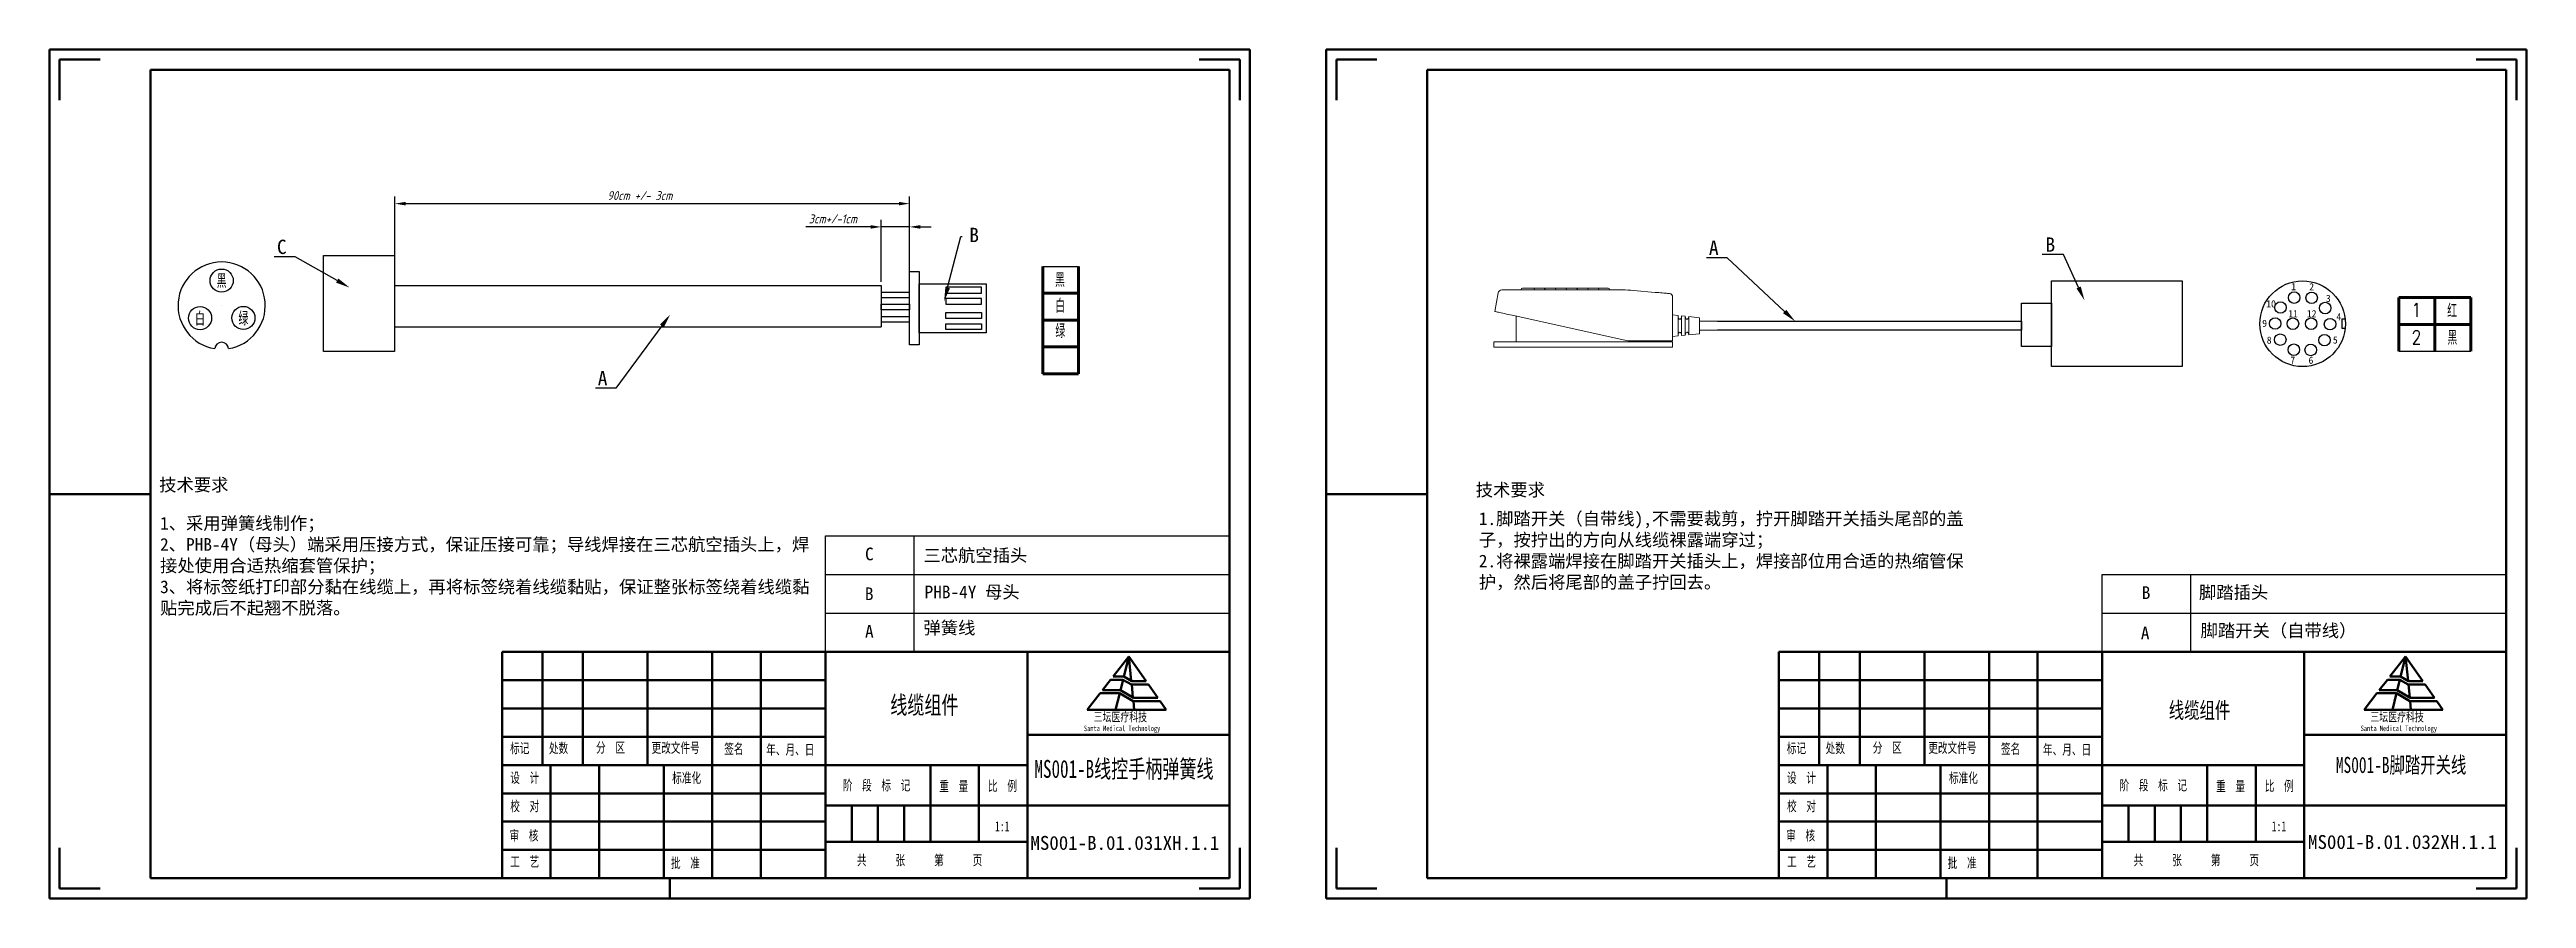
# Model space of a CAD drawing. Header units: millimetres. Extents: x 15931 to 18096, y 1463 to 3040.
# Drawn here: x 15933 to 16626, y 1463 to 1700 of the extents above; entities that cross this region are included whole.
import ezdxf
from ezdxf import colors
from ezdxf.entities.mleader import LeaderData, LeaderLine
from ezdxf.enums import TextEntityAlignment as Align
from ezdxf.math import Vec2, Vec3

# ---------------------------------------------------------------- set-up
doc = ezdxf.new("R2010")
doc.units = ezdxf.units.MM
doc.layers.add('dim', color=82, linetype='Continuous', lineweight=9)
doc.layers.add('总内框线', color=7, linetype='Continuous', lineweight=50)
doc.styles.add('GB', font='gbeitc.shx', dxfattribs={"bigfont": 'gbcbig.shx'})
doc.styles.add('SLDTEXTSTYLE1', font='TXT', dxfattribs={"width": 0.7})
doc.styles.get("Standard").update_dxf_attribs({"font": 'simfang.ttf'})
doc.styles.add('TXT08', font='txt.shx', dxfattribs={"width": 0.8, "bigfont": 'gbcbig.shx'})
doc.styles.add('宋体', font='')
doc.styles.get('宋体').set_extended_font_data('SimSun')
doc.dimstyles.new('GB', dxfattribs={"dimtxt": 2.5, "dimasz": 3, "dimexe": 2, "dimexo": 1, "dimgap": 1, "dimtad": 1, "dimtoh": 1, "dimdsep": 46, "dimtxsty": 'GB', "dimcen": 2.5, "dimclrd": 1, "dimclre": 3, "dimclrt": 6, "dimadec": 0, "dimazin": 0, "dimtfac": 1, "dimtmove": 0, "dimatfit": 3, "dimfxl": 4, "dimarcsym": 0})

msp = doc.modelspace()

# ---------------------------------------------------------------- texts
at = {"layer": 'dim', "color": 6, "style": 'TXT08', "width": 0.8}
for s, p in [('黑', (15981.396, 1635.457)), ('黑', (16215.905, 1635.729)), ('白', (16215.969, 1628.57)), ('1', (16595.266, 1627.204)), ('红', (16605.299, 1627.204)), ('白', (15975.345, 1624.958)), ('绿', (15987.475, 1625.004)), ('绿', (16215.992, 1621.526)), ('2', (16595.334, 1619.569)), ('黑', (16605.366, 1619.569))]:
    msp.add_text(s, height=3.853, dxfattribs=at).set_placement(p, align=Align.MIDDLE)
at = {"layer": 'dim', "color": 6, "style": '宋体'}
for s, p in [('10', (16554.652, 1628.933)), ('1', (16560.966, 1633.757)), ('2', (16566.003, 1633.723)), ('3', (16570.67, 1630.468)), ('9', (16552.85, 1623.484)), ('11', (16560.816, 1626.199)), ('12', (16566.018, 1626.199)), ('4', (16573.608, 1625.362)), ('8', (16554.118, 1618.791)), ('5', (16572.62, 1618.838)), ('7', (16560.74, 1613.207)), ('6', (16565.811, 1613.161))]:
    msp.add_text(s, height=2, dxfattribs=at).set_placement(p, align=Align.MIDDLE)
at = {"layer": '总内框线', "color": 6, "attachment_point": 1}
for s, insert, char_height, width, style in [('{\\fSimSun|b0|i0|c134|p2;技术要求}', (15963.911, 1580.117), 3.55114, 132.12967, 'GB'), ('{\\fSimSun|b0|i0|c134|p2;技术要求}', (16332.182, 1578.72), 3.55114, 132.12967, 'GB'), ('{\\fSimSun|b0|i0|c134|p54;1、采用弹簧线制作；\\P2、PHB-4Y（母头）端采用压接方式，保证压接可靠；导线焊接在三芯航空插头上，焊接处使用合适热缩套管保护；\\P3、将标签纸打印部分黏在线缆上，再将标签绕着线缆黏贴，保证整张标签绕着线缆黏贴完成后不起翘不脱落。}', (15964.173, 1569.37), 3.55114, 183.38386, 'GB'), ('{\\fSimSun|b0|i0|c134|p2;1.脚踏开关（自带线),不需要裁剪，拧开脚踏开关插头尾部的盖子，按拧出的方向从线缆裸露端穿过；\\P2.将裸露端焊接在脚踏开关插头上，焊接部位用合适的热缩管保护，然后将尾部的盖子拧回去。}', (16333.052, 1570.658), 3.55114, 139.61918, 'GB'), ('{\\fSimSun|b0|i0|c134|p2;C}', (16161.359, 1560.79), 3.55114, 8.0267, 'GB'), ('{\\fSimSun|b0|i0|c134|p54;三芯航空插头}', (16177.692, 1560.393), 3.55114, 64.27187, 'GB'), ('{\\fSimSun|b0|i0|c134|p2;B}', (16161.321, 1549.649), 3.55114, 8.0267, 'GB'), ('{\\fSimSun|b0|i0|c134|p54;PHB-4Y 母头}', (16178.014, 1550.167), 3.55114, 66.09684, 'GB'), ('{\\fSimSun|b0|i0|c134|p2;B}', (16518.488, 1549.962), 3.55114, 8.0267, 'GB'), ('{\\fSimSun|b0|i0|c134|p2;脚踏插头}', (16534.489, 1550.054), 3.55114, 74.32175, 'GB'), ('{\\fSimSun|b0|i0|c134|p2;A}', (16161.359, 1539.135), 3.55114, 8.0267, 'GB'), ('{\\fSimSun|b0|i0|c134|p54;弹簧线}', (16177.692, 1540.139), 3.55114, 64.27187, 'GB'), ('{\\fSimSun|b0|i0|c134|p2;A}', (16518.229, 1538.661), 3.55114, 8.0267, 'GB'), ('{\\fSimSun|b0|i0|c134|p2;脚踏开关（自带线）}', (16534.935, 1539.364), 3.55114, 86.5316, 'GB'), ('{\\fSimSun|b0|i0|c134|p2;线缆组件}', (16168.42, 1519.287), 5, 94.62992, 'SLDTEXTSTYLE1'), ('{\\fSimSun|b0|i0|c134|p2;线缆组件}', (16526.044, 1517.565), 4.5, 94.62992, 'SLDTEXTSTYLE1'), ('{\\fSimSun|b0|i0|c134|p2;标记}', (16062.059, 1506.136), 2.82588, 105.14436, 'SLDTEXTSTYLE1'), ('{\\fSimSun|b0|i0|c134|p2;处数}', (16072.934, 1506.153), 2.82588, 105.14436, 'SLDTEXTSTYLE1'), ('{\\fSimSun|b0|i0|c134|p2;分\u3000区}', (16086.115, 1506.293), 2.82588, 105.14436, 'SLDTEXTSTYLE1'), ('{\\fSimSun|b0|i0|c134|p2;更改文件号}', (16101.64, 1506.231), 2.82588, 105.14436, 'SLDTEXTSTYLE1'), ('{\\fSimSun|b0|i0|c134|p2;签名}', (16121.969, 1505.939), 2.82588, 105.14436, 'SLDTEXTSTYLE1'), ('{\\fSimSun|b0|i0|c134|p2;年、月、日}', (16133.718, 1505.72), 2.82588, 105.14436, 'SLDTEXTSTYLE1'), ('{\\fSimSun|b0|i0|c134|p2;标记}', (16419.187, 1506.136), 2.82588, 105.14436, 'SLDTEXTSTYLE1'), ('{\\fSimSun|b0|i0|c134|p2;处数}', (16430.063, 1506.153), 2.82588, 105.14436, 'SLDTEXTSTYLE1'), ('{\\fSimSun|b0|i0|c134|p2;分\u3000区}', (16443.244, 1506.293), 2.82588, 105.14436, 'SLDTEXTSTYLE1'), ('{\\fSimSun|b0|i0|c134|p2;更改文件号}', (16458.769, 1506.231), 2.82588, 105.14436, 'SLDTEXTSTYLE1'), ('{\\fSimSun|b0|i0|c134|p2;签名}', (16479.097, 1505.939), 2.82588, 105.14436, 'SLDTEXTSTYLE1'), ('{\\fSimSun|b0|i0|c134|p2;年、月、日}', (16490.847, 1505.72), 2.82588, 105.14436, 'SLDTEXTSTYLE1'), ('{\\fSimSun|b0|i0|c134|p2;设\u3000计}', (16062.126, 1497.839), 2.82588, 105.14436, 'SLDTEXTSTYLE1'), ('{\\fSimSun|b0|i0|c134|p2;标准化}', (16107.424, 1497.822), 2.82588, 105.14436, 'SLDTEXTSTYLE1'), ('{\\fSimSun|b0|i0|c134|p54;MS001-B线控手柄弹簧线}', (16208.768, 1501.41), 5, 94.62992, 'SLDTEXTSTYLE1'), ('{\\fSimSun|b0|i0|c134|p2;设\u3000计}', (16419.255, 1497.839), 2.82588, 105.14436, 'SLDTEXTSTYLE1'), ('{\\fSimSun|b0|i0|c134|p2;标准化}', (16464.552, 1497.822), 2.82588, 105.14436, 'SLDTEXTSTYLE1'), ('{\\fSimSun|b0|i0|c134|p2;MS001-B脚踏开关线}', (16572.788, 1502.273), 4.5, 94.62992, 'SLDTEXTSTYLE1'), ('{\\fSimSun|b0|i0|c134|p2;校  对}', (16062.126, 1489.926), 2.82588, 105.14436, 'SLDTEXTSTYLE1'), ('{\\fSimSun|b0|i0|c134|p2;阶\u3000段\u3000标\u3000记}', (16155.142, 1495.75), 2.82588, 105.14436, 'SLDTEXTSTYLE1'), ('{\\fSimSun|b0|i0|c134|p2;重\u3000量}', (16182.138, 1495.492), 2.82588, 105.14436, 'SLDTEXTSTYLE1'), ('{\\fSimSun|b0|i0|c134|p2;比\u3000例}', (16195.761, 1495.571), 2.82588, 105.14436, 'SLDTEXTSTYLE1'), ('{\\fSimSun|b0|i0|c134|p2;校  对}', (16419.255, 1489.926), 2.82588, 105.14436, 'SLDTEXTSTYLE1'), ('{\\fSimSun|b0|i0|c134|p2;阶\u3000段\u3000标\u3000记}', (16512.271, 1495.75), 2.82588, 105.14436, 'SLDTEXTSTYLE1'), ('{\\fSimSun|b0|i0|c134|p2;重\u3000量}', (16539.267, 1495.492), 2.82588, 105.14436, 'SLDTEXTSTYLE1'), ('{\\fSimSun|b0|i0|c134|p2;比\u3000例}', (16552.89, 1495.571), 2.82588, 105.14436, 'SLDTEXTSTYLE1'), ('{\\fSimSun|b0|i0|c134|p2;1:1}', (16197.723, 1484.267), 2.82588, 105.14436, 'SLDTEXTSTYLE1'), ('{\\fSimSun|b0|i0|c134|p2;1:1}', (16554.852, 1484.267), 2.82588, 105.14436, 'SLDTEXTSTYLE1'), ('{\\fSimSun|b0|i0|c134|p2;审\u3000核}', (16061.896, 1481.71), 2.82588, 105.14436, 'SLDTEXTSTYLE1'), ('{\\fSimSun|b0|i0|c134|p54;\\W1;MS001-B.01.031XH.1.1}', (16207.629, 1480.155), 3.88422, 60.21792, 'SLDTEXTSTYLE1'), ('{\\fSimSun|b0|i0|c134|p2;审\u3000核}', (16419.024, 1481.71), 2.82588, 105.14436, 'SLDTEXTSTYLE1'), ('{\\fSimSun|b0|i0|c134|p54;\\W1;MS001-B.01.032XH.1.1}', (16564.999, 1480.403), 3.88422, 60.21792, 'SLDTEXTSTYLE1'), ('{\\fSimSun|b0|i0|c134|p2;工\u3000艺}', (16062.126, 1474.378), 2.82588, 105.14436, 'SLDTEXTSTYLE1'), ('{\\fSimSun|b0|i0|c134|p2;批\u3000准}', (16107.078, 1474.019), 2.82588, 105.14436, 'SLDTEXTSTYLE1'), ('{\\fSimSun|b0|i0|c134|p2;共\u3000\u3000\u3000张\u3000\u3000\u3000第\u3000\u3000\u3000页}', (16159.091, 1474.811), 2.82588, 105.14436, 'SLDTEXTSTYLE1'), ('{\\fSimSun|b0|i0|c134|p2;工\u3000艺}', (16419.255, 1474.378), 2.82588, 105.14436, 'SLDTEXTSTYLE1'), ('{\\fSimSun|b0|i0|c134|p2;批\u3000准}', (16464.206, 1474.019), 2.82588, 105.14436, 'SLDTEXTSTYLE1'), ('{\\fSimSun|b0|i0|c134|p2;共\u3000\u3000\u3000张\u3000\u3000\u3000第\u3000\u3000\u3000页}', (16516.219, 1474.811), 2.82588, 105.14436, 'SLDTEXTSTYLE1')]:
    msp.add_mtext(s, dxfattribs=dict(at, insert=insert, char_height=char_height, width=width, style=style))
at = {"layer": '总内框线', "color": 5, "char_height": 1.55649, "attachment_point": 1, "style": 'SLDTEXTSTYLE1'}
for insert in [(16222.598, 1511.034), (16579.727, 1511.034)]:
    msp.add_mtext('Santa Medical Technology', dxfattribs=dict(at, insert=insert))
at = {"layer": '总内框线', "color": 5, "char_height": 2.54329, "width": 94.62992, "attachment_point": 1, "style": 'SLDTEXTSTYLE1'}
for insert in [(16225.295, 1514.737), (16582.424, 1514.737)]:
    msp.add_mtext('{\\fSimSun|b0|i0|c134|p2;三坛医疗科技}', dxfattribs=dict(at, insert=insert))

# ---------------------------------------------------------------- blocks, each defined once
blk = doc.blocks.new('*D426')
at = {"color": 3, "lineweight": -2, "transparency": 16777216}
for p, q in [((16029.82, 1635.11), (16029.82, 1658.97)), ((16173.82, 1632.45), (16173.82, 1658.97))]:
    blk.add_line(p, q, dxfattribs=at)
at = {"color": 1, "lineweight": -2, "transparency": 16777216}
blk.add_line((16032.82, 1656.97), (16170.82, 1656.97), dxfattribs=at)
at = {"color": 1, "transparency": 16777216}
for points in [[(16032.82, 1657.47), (16032.82, 1656.47), (16029.82, 1656.97)], [(16170.82, 1657.47), (16170.82, 1656.47), (16173.82, 1656.97)]]:
    blk.add_solid(points, dxfattribs=at)
at = {"layer": 'Defpoints', "color": 0, "transparency": 16777216}
for p in [(16173.82, 1656.97), (16029.82, 1634.11), (16173.82, 1631.45)]:
    blk.add_point(p, dxfattribs=at)
at = {"color": 6, "transparency": 16777216, "insert": (16098.37, 1659.22), "char_height": 2.5, "attachment_point": 5, "style": 'GB'}
blk.add_mtext('90cm +/- 3cm', dxfattribs=at)
blk = doc.blocks.new('*D427')
at = {"color": 1, "lineweight": -2, "transparency": 16777216}
for p, q in [((16162.9, 1650.46), (16144.83, 1650.46)), ((16173.82, 1650.46), (16165.9, 1650.46)), ((16176.82, 1650.46), (16179.82, 1650.46))]:
    blk.add_line(p, q, dxfattribs=at)
at = {"color": 3, "lineweight": -2, "transparency": 16777216}
for p, q in [((16165.9, 1635.11), (16165.9, 1652.46)), ((16173.82, 1632.89), (16173.82, 1652.46))]:
    blk.add_line(p, q, dxfattribs=at)
at = {"color": 1, "transparency": 16777216}
for points in [[(16162.9, 1650.96), (16162.9, 1649.96), (16165.9, 1650.46)], [(16176.82, 1650.96), (16176.82, 1649.96), (16173.82, 1650.46)]]:
    blk.add_solid(points, dxfattribs=at)
at = {"layer": 'Defpoints', "color": 0, "transparency": 16777216}
for p in [(16173.82, 1650.46), (16165.9, 1634.11), (16173.82, 1631.89)]:
    blk.add_point(p, dxfattribs=at)
at = {"color": 6, "transparency": 16777216, "insert": (16152.37, 1652.71), "char_height": 2.5, "attachment_point": 5, "style": 'GB'}
blk.add_mtext('3cm+/-1cm', dxfattribs=at)
blk = doc.blocks.new('*U452')
blk.add_circle((0, 0), 1.61)
blk = doc.blocks.new('*U453')
at = {"color": 0, "linetype": 'ByBlock', "lineweight": -2, "transparency": 16777216}
for p, rotation in [((16557.3, 1627.93), 35.87766999138166), ((16566.01, 1630.63), 322.8990299224351), ((16569.78, 1627.77), 287.0213599310534), ((16555.81, 1623.45), 71.75533998276336), ((16571.15, 1623.25), 251.1436899396717), ((16557.23, 1618.94), 107.633009974145), ((16561.02, 1616.12), 143.5106799655267), ((16565.75, 1616.06), 179.3883499569084), ((16569.61, 1618.78), 215.2660199482901)]:
    blk.add_blockref('*U452', p, dxfattribs=dict(at, rotation=rotation))
blk.add_blockref('*U452', (16561.13, 1630.69), dxfattribs=at)

# ---------------------------------------------------------------- dimensions: what is measured, and where the dimension line sits
for base, p1, p2, text, picture, middle in [((16173.822, 1656.971), (16029.821, 1634.111), (16173.822, 1631.447), '90cm +/- 3cm', '*D426', (16098.37, 1656.971)), ((16173.822, 1650.457), (16165.903, 1634.111), (16173.822, 1631.89), '3cm+/-1cm', '*D427', (16152.366, 1650.457))]:
    dim = msp.add_linear_dim(base=base, p1=p1, p2=p2, text=text, dimstyle='GB')
    dim.commit()
    dim.dimension.update_dxf_attribs({"geometry": picture, "text_midpoint": middle, "dimtype": 160})

# ---------------------------------------------------------------- linework, layer by layer
at = {"color": 3, "lineweight": 60}
for p, q in [((16211.082, 1631.91), (16211.082, 1639.41)), ((16221.114, 1631.91), (16221.114, 1639.41)), ((16211.082, 1624.41), (16211.082, 1631.91)), ((16221.114, 1631.91), (16211.082, 1631.91)), ((16221.114, 1624.41), (16221.114, 1631.91)), ((16600.456, 1630.682), (16590.424, 1630.682)), ((16590.424, 1615.682), (16590.424, 1630.682)), ((16610.489, 1630.682), (16600.456, 1630.682)), ((16600.456, 1615.682), (16600.456, 1630.682)), ((16600.456, 1615.682), (16600.456, 1630.682)), ((16600.456, 1630.682), (16600.456, 1615.682)), ((16610.489, 1615.682), (16610.489, 1630.682)), ((16610.489, 1630.682), (16610.489, 1615.682)), ((16221.114, 1624.41), (16211.082, 1624.41)), ((16211.082, 1616.91), (16211.082, 1624.41)), ((16221.114, 1616.91), (16221.114, 1624.41)), ((16600.456, 1623.182), (16590.424, 1623.182)), ((16590.424, 1615.682), (16590.424, 1623.182)), ((16610.489, 1623.182), (16600.456, 1623.182)), ((16600.456, 1615.682), (16600.456, 1623.182)), ((16600.456, 1615.682), (16600.456, 1623.182)), ((16610.489, 1615.682), (16610.489, 1623.182)), ((16221.114, 1616.91), (16211.082, 1616.91)), ((16221.114, 1616.91), (16211.082, 1616.91)), ((16211.082, 1609.41), (16211.082, 1616.91)), ((16221.114, 1609.41), (16221.114, 1616.91)), ((16221.114, 1609.41), (16211.082, 1609.41))]:
    msp.add_line(p, q, dxfattribs=at)
at = {"color": 3}
for p, q in [((16211.082, 1639.41), (16221.114, 1639.41)), ((16590.424, 1615.682), (16610.489, 1615.682))]:
    msp.add_line(p, q, dxfattribs=at)
for p, q in [((15981.396, 1628.463), (15981.396, 1628.463)), ((15981.396, 1628.463), (15981.396, 1628.463)), ((15981.396, 1628.463), (15981.396, 1628.463)), ((16029.821, 1634.111), (16035.027, 1634.111)), ((16035.027, 1634.111), (16105.678, 1634.111)), ((16105.678, 1634.111), (16130.196, 1634.111)), ((16130.196, 1634.111), (16160.815, 1634.111)), ((16160.815, 1634.111), (16165.903, 1634.111)), ((16173.797, 1630.659), (16165.878, 1630.659)), ((16165.903, 1634.111), (16165.903, 1622.52)), ((16165.903, 1630.906), (16165.903, 1625.725)), ((16165.903, 1629.077), (16165.903, 1627.554)), ((16173.868, 1632.16), (16165.949, 1632.16)), ((16029.821, 1622.52), (16035.027, 1622.52)), ((16035.027, 1622.52), (16105.678, 1622.52)), ((16105.678, 1622.52), (16126.569, 1622.52)), ((16126.569, 1622.52), (16160.815, 1622.52)), ((16160.815, 1622.52), (16165.903, 1622.52)), ((16173.822, 1625.348), (16165.903, 1625.348)), ((16173.822, 1623.809), (16165.903, 1623.809)), ((16574.486, 1624.777), (16575.372, 1624.777)), ((16574.486, 1624.777), (16574.486, 1622.111)), ((16574.486, 1622.111), (16575.385, 1622.111)), ((16150.277, 1553.291), (16150.277, 1564.119)), ((16150.277, 1564.119), (16263.356, 1564.119)), ((16175.076, 1553.291), (16175.076, 1564.119)), ((16150.277, 1531.636), (16150.277, 1553.291)), ((16150.277, 1553.291), (16263.356, 1553.291)), ((16150.277, 1542.464), (16150.277, 1553.291)), ((16150.277, 1553.291), (16263.356, 1553.291)), ((16175.076, 1531.636), (16175.076, 1553.291)), ((16507.406, 1531.636), (16507.406, 1553.291)), ((16507.406, 1553.291), (16620.485, 1553.291)), ((16532.204, 1531.636), (16532.204, 1553.291)), ((16150.277, 1531.636), (16150.277, 1542.464)), ((16150.277, 1542.464), (16263.356, 1542.464)), ((16175.076, 1531.636), (16175.076, 1542.464)), ((16507.406, 1542.464), (16620.485, 1542.464)), ((16150.277, 1531.636), (16263.356, 1531.636))]:
    msp.add_line(p, q)
at = {"color": 7, "linetype": 'Continuous', "lineweight": 15}
for p, q in [((16337.48, 1626.833), (16338.468, 1632.02)), ((16339.45, 1632.833), (16343.522, 1632.833)), ((16343.522, 1632.833), (16373.239, 1632.833)), ((16344.92, 1632.983), (16344.92, 1632.833)), ((16345.277, 1633.333), (16345.27, 1633.333)), ((16348.221, 1633.333), (16345.277, 1633.333)), ((16348.256, 1633.333), (16348.221, 1633.333)), ((16348.262, 1633.333), (16348.256, 1633.333)), ((16351.249, 1633.333), (16348.262, 1633.333)), ((16348.612, 1632.833), (16348.612, 1632.983)), ((16351.275, 1633.333), (16351.249, 1633.333)), ((16351.277, 1633.333), (16351.275, 1633.333)), ((16354.219, 1633.333), (16351.277, 1633.333)), ((16351.524, 1632.833), (16351.524, 1632.983)), ((16351.627, 1632.833), (16351.627, 1632.983)), ((16354.254, 1633.333), (16354.219, 1633.333)), ((16354.254, 1633.333), (16354.254, 1633.333)), ((16354.262, 1633.333), (16354.254, 1633.333)), ((16357.219, 1633.333), (16354.262, 1633.333)), ((16354.612, 1632.833), (16354.612, 1632.983)), ((16357.254, 1633.333), (16357.219, 1633.333)), ((16357.262, 1633.333), (16357.254, 1633.333)), ((16360.219, 1633.333), (16357.262, 1633.333)), ((16357.612, 1632.833), (16357.612, 1632.983)), ((16360.254, 1633.333), (16360.219, 1633.333)), ((16360.262, 1633.333), (16360.254, 1633.333)), ((16363.219, 1633.333), (16360.262, 1633.333)), ((16360.612, 1632.833), (16360.612, 1632.983)), ((16363.254, 1633.333), (16363.219, 1633.333)), ((16363.262, 1633.333), (16363.254, 1633.333)), ((16366.219, 1633.333), (16363.262, 1633.333)), ((16363.612, 1632.833), (16363.612, 1632.983)), ((16366.254, 1633.333), (16366.219, 1633.333)), ((16366.262, 1633.333), (16366.254, 1633.333)), ((16369.219, 1633.333), (16366.262, 1633.333)), ((16366.612, 1632.833), (16366.612, 1632.983)), ((16369.254, 1633.333), (16369.219, 1633.333)), ((16369.262, 1633.333), (16369.254, 1633.333)), ((16369.612, 1632.833), (16369.612, 1632.983)), ((16376.289, 1632.7), (16382.354, 1632.169)), ((16387.267, 1630.823), (16387.267, 1618.583)), ((16374.767, 1618.583), (16342.365, 1625.752)), ((16343.517, 1618.333), (16343.517, 1625.497)), ((16388.768, 1625.683), (16387.267, 1625.833)), ((16388.767, 1625.633), (16388.767, 1620.033)), ((16388.768, 1622.833), (16388.768, 1625.683)), ((16388.768, 1619.983), (16388.768, 1622.833)), ((16390.773, 1625.482), (16389.767, 1625.583)), ((16389.767, 1622.833), (16389.767, 1625.583)), ((16389.767, 1620.083), (16389.767, 1622.833)), ((16390.773, 1622.833), (16390.773, 1625.482)), ((16390.773, 1620.183), (16390.773, 1622.833)), ((16394.767, 1625.083), (16391.751, 1625.384)), ((16391.751, 1622.833), (16391.751, 1625.384)), ((16391.751, 1620.281), (16391.751, 1622.833)), ((16394.767, 1622.833), (16394.767, 1625.083)), ((16399.767, 1624.083), (16394.767, 1624.083)), ((16394.767, 1620.583), (16394.767, 1622.833)), ((16394.767, 1621.583), (16399.767, 1621.583)), ((16337.267, 1616.833), (16337.267, 1618.333)), ((16337.267, 1618.333), (16342.267, 1618.333)), ((16342.267, 1616.833), (16337.267, 1616.833)), ((16342.267, 1618.333), (16382.267, 1618.333)), ((16382.267, 1616.833), (16342.267, 1616.833)), ((16382.267, 1618.583), (16374.767, 1618.583)), ((16381.017, 1618.583), (16381.017, 1618.333)), ((16387.267, 1618.583), (16382.267, 1618.583)), ((16382.267, 1618.333), (16387.267, 1618.333)), ((16387.267, 1616.833), (16382.267, 1616.833)), ((16387.267, 1619.833), (16388.768, 1619.983)), ((16387.267, 1618.333), (16387.267, 1616.833)), ((16389.767, 1620.083), (16390.773, 1620.183)), ((16391.751, 1620.281), (16394.767, 1620.583))]:
    msp.add_line(p, q, dxfattribs=at)
for points in [[(16009.872, 1642.495), (16029.696, 1642.495), (16029.696, 1615.6), (16009.872, 1615.6)], [(16176.49, 1617.528), (16173.836, 1617.528), (16173.836, 1637.97), (16176.49, 1637.97)], [(16493.206, 1635.354), (16529.817, 1635.354), (16529.817, 1611.42), (16493.206, 1611.42)], [(16165.913, 1628.889), (16173.832, 1628.889), (16173.822, 1627.311), (16165.903, 1627.311)], [(16195.226, 1620.805), (16176.49, 1620.805), (16176.49, 1634.537), (16195.226, 1634.537)], [(16193.962, 1630.454), (16183.97, 1630.454), (16183.97, 1628.825), (16193.962, 1628.825)], [(16193.977, 1633.595), (16183.985, 1633.595), (16183.985, 1631.966), (16193.977, 1631.966)], [(16484.838, 1629.104), (16493.206, 1629.104), (16493.206, 1617.061), (16484.838, 1617.061)], [(16193.962, 1624.887), (16183.97, 1624.887), (16183.97, 1626.516), (16193.962, 1626.516)], [(16193.977, 1621.746), (16183.985, 1621.746), (16183.985, 1623.375), (16193.977, 1623.375)]]:
    msp.add_lwpolyline(points, close=True)
at = {"color": 7, "linetype": 'Continuous', "lineweight": 15, "flags": 128}
for points in [[(16382.354, 1632.169), (16382.876, 1632.123), (16383.39, 1632.078), (16383.885, 1632.035), (16384.354, 1631.994), (16384.789, 1631.956), (16385.183, 1631.922), (16385.528, 1631.891), (16385.818, 1631.866), (16386.05, 1631.846), (16386.218, 1631.831), (16386.32, 1631.822), (16386.354, 1631.819)], [(16342.365, 1625.752), (16341.818, 1625.873), (16341.278, 1625.993), (16340.751, 1626.109), (16340.245, 1626.221), (16339.766, 1626.327), (16339.319, 1626.426), (16338.911, 1626.516), (16338.546, 1626.597), (16338.229, 1626.667), (16337.964, 1626.726), (16337.755, 1626.772), (16337.603, 1626.806), (16337.511, 1626.826), (16337.48, 1626.833)]]:
    msp.add_lwpolyline(points, dxfattribs=at)
msp.add_lwpolyline([(16399.767, 1624.083), (16484.838, 1624.083), (16484.838, 1621.583), (16399.767, 1621.583)])
for centre, radius in [((15981.396, 1635.457), 3.238), ((16563.479, 1623.387), 11.975), ((15975.345, 1624.958), 3.238), ((15987.475, 1625.004), 3.238), ((16560.763, 1623.387), 1.614), ((16565.886, 1623.387), 1.614)]:
    msp.add_circle(centre, radius)
for centre, radius, start, end in [((15981.396, 1628.463), 12.196, 279.175687, 260.824313), ((15981.396, 1616.268), 1.951, 4.587843, 175.412157)]:
    msp.add_arc(centre, radius, start, end)
at = {"color": 7, "linetype": 'Continuous', "lineweight": 15}
for centre, radius, start, end in [((16339.45, 1631.833), 1, 90, 169.221359), ((16345.27, 1632.983), 0.35, 90, 180), ((16348.262, 1632.983), 0.35, 0, 90), ((16351.277, 1632.983), 0.35, 0, 90), ((16354.262, 1632.983), 0.35, 0, 90), ((16357.262, 1632.983), 0.35, 0, 90), ((16360.262, 1632.983), 0.35, 0, 90), ((16363.262, 1632.983), 0.35, 0, 90), ((16366.262, 1632.983), 0.35, 0, 90), ((16369.262, 1632.983), 0.35, 0, 90), ((16373.239, 1597.833), 35, 85, 90), ((16386.267, 1630.823), 1, 0, 85)]:
    msp.add_arc(centre, radius, start, end, dxfattribs=at)
for centre, major_axis, start_param, end_param in [((16389.267, 1625.633), (0, 1), 1.6207547, 4.6624306), ((16391.267, 1625.633), (0, 1), 1.7219412, 4.4613273), ((16389.267, 1620.033), (0, -1), 1.6207547, 4.6624306), ((16391.267, 1620.033), (0, -1), 1.821858, 4.5612441)]:
    msp.add_ellipse(centre, major_axis=major_axis, ratio=0.5, start_param=start_param, end_param=end_param, dxfattribs=at)
msp.add_open_spline([(16351.524, 1632.983), (16351.524, 1633.029), (16351.518, 1633.075), (16351.493, 1633.16), (16351.474, 1633.199), (16351.428, 1633.263), (16351.401, 1633.289), (16351.341, 1633.324), (16351.308, 1633.333), (16351.275, 1633.333)], degree=3, knots=[0, 0, 0, 0, 0.25, 0.25, 0.5, 0.5, 0.75, 0.75, 1, 1, 1, 1], dxfattribs=at)
at = {"layer": '总内框线', "color": 4}
for p, q in [((15933.25, 1700.058), (16268.964, 1700.058)), ((15933.25, 1462.685), (15933.25, 1700.058)), ((16268.964, 1700.058), (16268.964, 1462.685)), ((16290.379, 1700.058), (16626.093, 1700.058)), ((16290.379, 1462.685), (16290.379, 1700.058)), ((16626.093, 1700.058), (16626.093, 1462.685)), ((16268.964, 1462.685), (15933.25, 1462.685)), ((16626.093, 1462.685), (16290.379, 1462.685))]:
    msp.add_line(p, q, dxfattribs=at)
at = {"layer": '总内框线'}
for p, q in [((15936.076, 1697.232), (15947.379, 1697.232)), ((15936.076, 1697.232), (15936.076, 1685.929)), ((15961.509, 1694.406), (16263.312, 1694.406)), ((15961.509, 1468.336), (15961.509, 1694.406)), ((16266.154, 1697.238), (16254.85, 1697.238)), ((16263.312, 1694.406), (16263.312, 1468.336)), ((16266.154, 1697.238), (16266.154, 1685.935)), ((16293.204, 1697.232), (16304.508, 1697.232)), ((16293.204, 1697.232), (16293.204, 1685.929)), ((16318.637, 1694.406), (16620.441, 1694.406)), ((16318.637, 1468.336), (16318.637, 1694.406)), ((16623.282, 1697.238), (16611.979, 1697.238)), ((16620.441, 1694.406), (16620.441, 1468.336)), ((16623.282, 1697.238), (16623.282, 1685.935)), ((15933.25, 1575.72), (15961.509, 1575.72)), ((16290.379, 1575.72), (16318.637, 1575.72)), ((16059.849, 1531.636), (16263.312, 1531.636)), ((16059.849, 1468.336), (16059.849, 1531.636)), ((16071.153, 1531.636), (16071.153, 1499.986)), ((16082.456, 1531.636), (16082.456, 1499.986)), ((16100.542, 1531.636), (16100.542, 1499.986)), ((16118.627, 1531.636), (16118.627, 1499.986)), ((16132.192, 1531.636), (16132.192, 1468.336)), ((16150.277, 1531.636), (16150.277, 1468.336)), ((16206.795, 1468.336), (16206.795, 1531.636)), ((16263.312, 1531.636), (16263.312, 1468.336)), ((16416.978, 1531.636), (16620.441, 1531.636)), ((16416.978, 1468.336), (16416.978, 1531.636)), ((16428.281, 1531.636), (16428.281, 1499.986)), ((16439.585, 1531.636), (16439.585, 1499.986)), ((16457.67, 1531.636), (16457.67, 1499.986)), ((16475.756, 1531.636), (16475.756, 1499.986)), ((16489.32, 1531.636), (16489.32, 1468.336)), ((16507.406, 1531.636), (16507.406, 1468.336)), ((16563.923, 1468.336), (16563.923, 1531.636)), ((16620.441, 1531.636), (16620.441, 1468.336)), ((16059.849, 1523.724), (16150.277, 1523.724)), ((16416.978, 1523.724), (16507.406, 1523.724)), ((16059.849, 1515.811), (16150.277, 1515.811)), ((16416.978, 1515.811), (16507.406, 1515.811)), ((16059.849, 1507.899), (16150.277, 1507.899)), ((16206.795, 1508.464), (16263.312, 1508.464)), ((16416.978, 1507.899), (16507.406, 1507.899)), ((16563.923, 1508.464), (16620.441, 1508.464)), ((16059.849, 1499.986), (16206.795, 1499.986)), ((16073.413, 1499.986), (16073.413, 1468.336)), ((16086.978, 1499.986), (16086.978, 1468.336)), ((16105.063, 1499.986), (16105.063, 1468.336)), ((16118.627, 1499.986), (16118.627, 1468.336)), ((16179.666, 1478.51), (16179.666, 1499.986)), ((16193.231, 1478.51), (16193.231, 1499.986)), ((16416.978, 1499.986), (16563.923, 1499.986)), ((16430.542, 1499.986), (16430.542, 1468.336)), ((16444.106, 1499.986), (16444.106, 1468.336)), ((16462.192, 1499.986), (16462.192, 1468.336)), ((16475.756, 1499.986), (16475.756, 1468.336)), ((16536.795, 1478.51), (16536.795, 1499.986)), ((16550.359, 1478.51), (16550.359, 1499.986)), ((16059.849, 1492.074), (16150.277, 1492.074)), ((16416.978, 1492.074), (16507.406, 1492.074)), ((16059.849, 1484.161), (16150.277, 1484.161)), ((16150.277, 1488.683), (16206.795, 1488.683)), ((16157.625, 1488.683), (16157.625, 1478.51)), ((16164.972, 1488.683), (16164.972, 1478.51)), ((16172.319, 1488.683), (16172.319, 1478.51)), ((16206.795, 1488.683), (16263.312, 1488.683)), ((16416.978, 1484.161), (16507.406, 1484.161)), ((16507.406, 1488.683), (16563.923, 1488.683)), ((16514.753, 1488.683), (16514.753, 1478.51)), ((16522.1, 1488.683), (16522.1, 1478.51)), ((16529.448, 1488.683), (16529.448, 1478.51)), ((16563.923, 1488.683), (16620.441, 1488.683)), ((15936.076, 1465.51), (15936.076, 1476.814)), ((16059.849, 1476.249), (16150.277, 1476.249)), ((16150.277, 1478.51), (16206.795, 1478.51)), ((16266.154, 1465.504), (16266.154, 1476.808)), ((16293.204, 1465.51), (16293.204, 1476.814)), ((16416.978, 1476.249), (16507.406, 1476.249)), ((16507.406, 1478.51), (16563.923, 1478.51)), ((16623.282, 1465.504), (16623.282, 1476.808)), ((15936.076, 1465.51), (15947.379, 1465.51)), ((16263.312, 1468.336), (15961.509, 1468.336)), ((16263.312, 1468.336), (16059.849, 1468.336)), ((16106.759, 1468.336), (16106.759, 1462.685)), ((16266.154, 1465.504), (16254.85, 1465.504)), ((16293.204, 1465.51), (16304.508, 1465.51)), ((16620.441, 1468.336), (16318.637, 1468.336)), ((16620.441, 1468.336), (16416.978, 1468.336)), ((16463.887, 1468.336), (16463.887, 1462.685)), ((16623.282, 1465.504), (16611.979, 1465.504))]:
    msp.add_line(p, q, dxfattribs=at)
at = {"layer": '总内框线', "color": 1}
for p, q in [((16235.167, 1530.348), (16230.771, 1524.71)), ((16230.771, 1524.71), (16233.713, 1524.71)), ((16233.713, 1524.71), (16235.991, 1523.47)), ((16235.167, 1530.348), (16233.76, 1524.684)), ((16239.978, 1523.47), (16235.167, 1530.348)), ((16235.167, 1530.348), (16235.846, 1523.549)), ((16592.295, 1530.348), (16587.9, 1524.71)), ((16587.9, 1524.71), (16590.842, 1524.71)), ((16590.842, 1524.71), (16593.119, 1523.47)), ((16592.295, 1530.348), (16590.889, 1524.684)), ((16597.107, 1523.47), (16592.295, 1530.348)), ((16592.295, 1530.348), (16592.975, 1523.549)), ((16227.15, 1520.066), (16223.539, 1515.436)), ((16227.15, 1520.066), (16232.585, 1520.066)), ((16230.058, 1523.796), (16227.796, 1520.895)), ((16227.796, 1520.895), (16232.811, 1520.895)), ((16230.058, 1523.796), (16233.499, 1523.796)), ((16232.61, 1520.052), (16231.463, 1515.436)), ((16232.585, 1520.066), (16236.388, 1517.863)), ((16232.811, 1520.895), (16236.437, 1518.824)), ((16233.535, 1523.778), (16232.818, 1520.891)), ((16233.499, 1523.796), (16235.905, 1522.552)), ((16235.905, 1522.552), (16240.621, 1522.552)), ((16235.946, 1522.552), (16236.311, 1518.896)), ((16235.991, 1523.47), (16239.978, 1523.47)), ((16236.388, 1517.863), (16243.901, 1517.863)), ((16236.414, 1517.863), (16236.657, 1515.436)), ((16236.437, 1518.824), (16243.229, 1518.824)), ((16243.229, 1518.824), (16240.621, 1522.552)), ((16245.599, 1515.436), (16243.901, 1517.863)), ((16584.278, 1520.066), (16580.668, 1515.436)), ((16584.278, 1520.066), (16589.714, 1520.066)), ((16587.187, 1523.796), (16584.924, 1520.895)), ((16584.924, 1520.895), (16589.939, 1520.895)), ((16587.187, 1523.796), (16590.627, 1523.796)), ((16589.738, 1520.052), (16588.592, 1515.436)), ((16589.714, 1520.066), (16593.516, 1517.863)), ((16589.939, 1520.895), (16593.565, 1518.824)), ((16590.664, 1523.778), (16589.947, 1520.891)), ((16590.627, 1523.796), (16593.033, 1522.552)), ((16593.033, 1522.552), (16597.749, 1522.552)), ((16593.074, 1522.552), (16593.439, 1518.896)), ((16593.119, 1523.47), (16597.107, 1523.47)), ((16593.516, 1517.863), (16601.03, 1517.863)), ((16593.543, 1517.863), (16593.785, 1515.436)), ((16593.565, 1518.824), (16600.357, 1518.824)), ((16600.357, 1518.824), (16597.749, 1522.552)), ((16602.728, 1515.436), (16601.03, 1517.863)), ((16223.539, 1515.436), (16245.599, 1515.436)), ((16580.668, 1515.436), (16602.728, 1515.436))]:
    msp.add_line(p, q, dxfattribs=at)

# ---------------------------------------------------------------- block references
msp.add_blockref('*U453', (0, 0))

msp.set_redraw_order([(e.dxf.handle, doc.entitydb.next_handle()) for e in msp.query("TEXT MTEXT ATTDEF DIMENSION ARC_DIMENSION")])  # texts and dimensions are drawn at this point

# ---------------------------------------------------------------- leaders
ml = msp.add_multileader_mtext('Standard')
ml.set_content('B', color=256)
ml.set_leader_properties()
ml.build(insert=Vec2(0, 0))
ml.multileader.update_dxf_attribs({"text_right_attachment_type": 6, "dogleg_length": 0.36})
ctx = ml.context
ctx.base_point, ctx.plane_origin = Vec3(16188.512, 1647.819), Vec3(16154.161, 1635.771)
ctx.right_attachment = 6
notes = []
notes.append((ctx, [(1, (1, 1, 0), (16188.152, 1647.819), (1, 0), 0.36, [(0, [(16183.476, 1629.615)], 0, [])])]))
ctx.mtext.insert, ctx.mtext.flow_direction = Vec3(16190.512, 1650.219), 5
ml = msp.add_multileader_mtext('Standard')
ml.set_content('C', color=256)
ml.set_leader_properties()
ml.build(insert=Vec2(0, 0))
ml.multileader.update_dxf_attribs({"text_right_attachment_type": 6, "dogleg_length": 0.36})
ctx = ml.context
ctx.base_point, ctx.plane_origin = Vec3(15995.046, 1644.856), Vec3(16054.848, 1633.493)
ctx.right_attachment, ctx.text_align_type = 6, 2
notes.append((ctx, [(0, (1, 1, 0), (16001.943, 1642.091), (-1, 0), 0.36, [(0, [(16017.19, 1633.493)], 0, [])])]))
ctx.mtext.insert, ctx.mtext.alignment, ctx.mtext.flow_direction = Vec3(15999.583, 1646.891), 3, 5
ml = msp.add_multileader_mtext('Standard')
ml.set_content('A', color=256)
ml.set_leader_properties()
ml.build(insert=Vec2(0, 0))
ml.multileader.update_dxf_attribs({"text_right_attachment_type": 6, "dogleg_length": 0.36})
ctx = ml.context
ctx.base_point, ctx.plane_origin = Vec3(16395.357, 1644.633), Vec3(16389.875, 1677.568)
ctx.right_attachment, ctx.text_align_type = 6, 2
notes.append((ctx, [(0, (1, 1, 0), (16402.483, 1641.833), (-1, 0), 0.36, [(0, [(16421.522, 1624.083)], 0, [])])]))
ctx.mtext.insert, ctx.mtext.alignment, ctx.mtext.flow_direction = Vec3(16400.123, 1646.633), 3, 5
ml = msp.add_multileader_mtext('Standard')
ml.set_content('B', color=256)
ml.set_leader_properties()
ml.build(insert=Vec2(0, 0))
ml.multileader.update_dxf_attribs({"text_right_attachment_type": 6, "dogleg_length": 0.36})
ctx = ml.context
ctx.base_point, ctx.plane_origin = Vec3(16489.595, 1645.528), Vec3(16516.058, 1674.772)
ctx.right_attachment, ctx.text_align_type = 6, 2
notes.append((ctx, [(0, (1, 1, 0), (16496.621, 1642.728), (-1, 0), 0.36, [(0, [(16502.472, 1629.904)], 0, [])])]))
ctx.mtext.insert, ctx.mtext.alignment, ctx.mtext.flow_direction = Vec3(16494.261, 1647.528), 3, 5
ml = msp.add_multileader_mtext('Standard')
ml.set_content('A', color=256)
ml.set_leader_properties()
ml.build(insert=Vec2(0, 0))
ml.multileader.update_dxf_attribs({"text_right_attachment_type": 6, "dogleg_length": 0.36})
ctx = ml.context
ctx.base_point, ctx.plane_origin = Vec3(16084.551, 1608.138), Vec3(16144.582, 1596.74)
ctx.right_attachment, ctx.text_align_type = 6, 2
notes.append((ctx, [(0, (1, 1, 0), (16091.677, 1605.338), (-1, 0), 0.36, [(0, [(16106.923, 1626.024)], 0, [])])]))
ctx.mtext.insert, ctx.mtext.alignment, ctx.mtext.flow_direction = Vec3(16089.317, 1610.138), 3, 5
for ctx, leaders in notes:
    for number, flags, end, landing, length, lines in leaders:
        leader = LeaderData()
        leader.index, (leader.has_last_leader_line, leader.has_dogleg_vector, leader.attachment_direction) = number, flags
        leader.last_leader_point, leader.dogleg_vector, leader.dogleg_length = Vec3(end), Vec3(landing), length
        for number, points, colour, breaks in lines:
            line = LeaderLine()
            line.index, line.vertices, line.color, line.breaks = number, Vec3.list(points), colors.encode_raw_color(colour), breaks
            leader.lines.append(line)
        ctx.leaders.append(leader)

doc.saveas('drawing.dxf')
